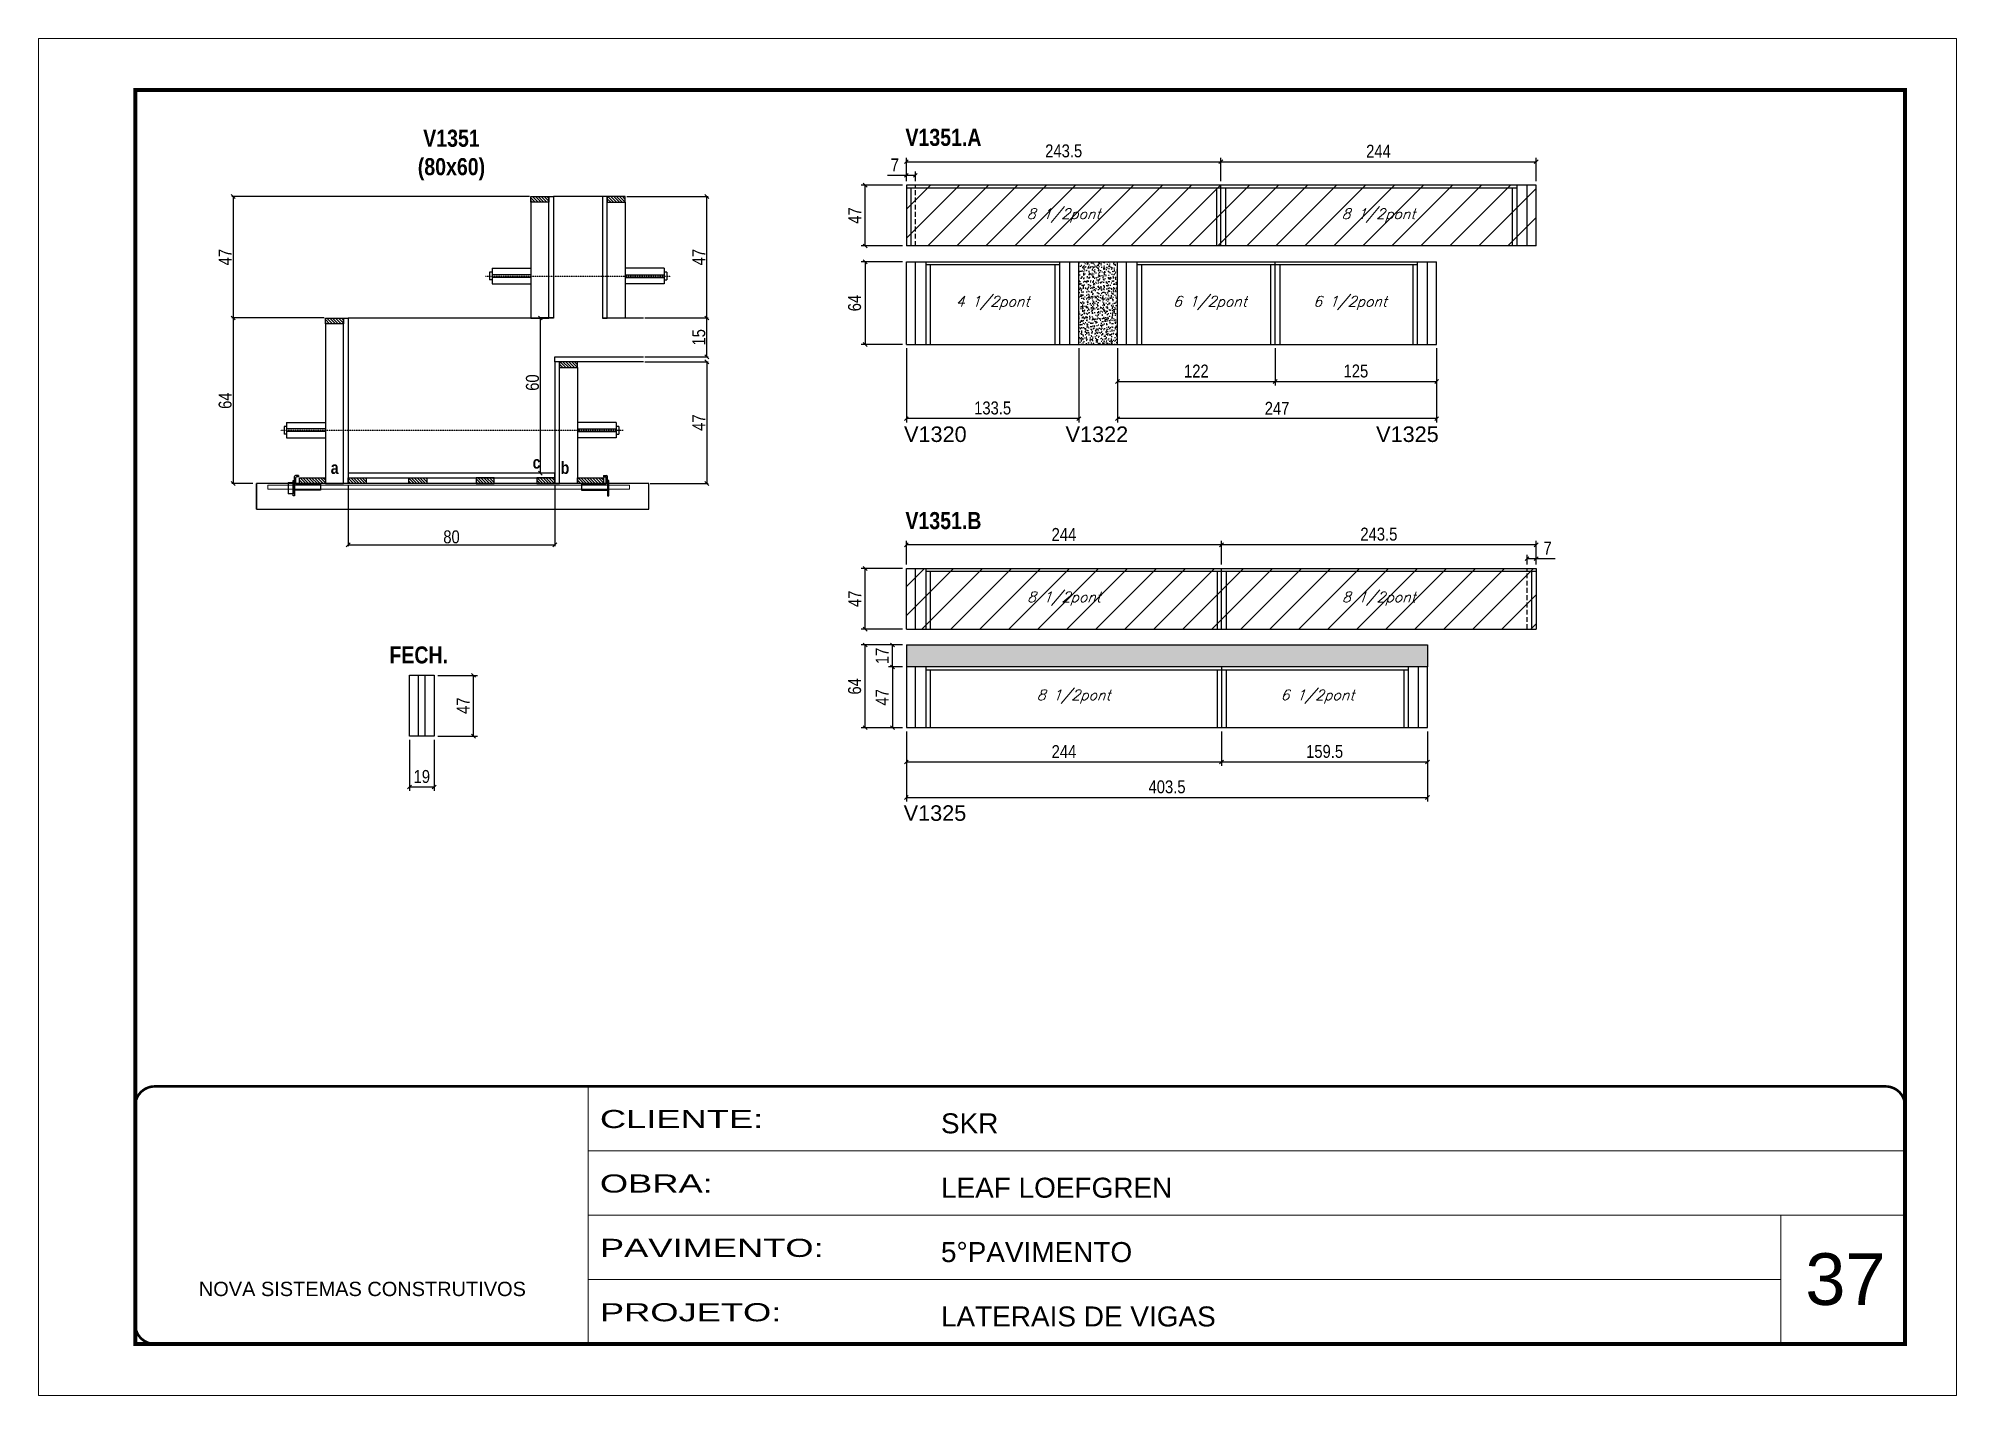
# Model space of a CAD drawing. Extents: x 3309 to 10384, y -2522 to 14608.
# Drawn here: x 3309 to 4794, y 3221 to 4271 of the extents above; entities that cross this region are included whole.
import ezdxf

# ---------------------------------------------------------------- set-up
doc = ezdxf.new("R2010")
doc.units = 0
for name, pattern in [('CONTINUO', [0]), ('DASHED', [0.75, 0.5, -0.25]), ('HIDDEN', [0.375, 0.25, -0.125])]:
    doc.linetypes.add(name, pattern=pattern)
for name, color, linetype in [('5', 5, 'Continuous'), ('barrote', 251, 'Continuous'), ('COTA', 241, 'Continuous'), ('detalhes', 4, 'Continuous'), ('NOMENCLATURA', 7, 'Continuous'), ('Painéis', 200, 'Continuous'), ('presilha', 1, 'Continuous'), ('SARR_2.2x10', 60, 'Continuous'), ('SARR_2.2x7', 40, 'Continuous'), ('SARR_3.5x7', 81, 'Continuous'), ('TENSOR', 3, 'Continuous'), ('texto', 7, 'Continuous')]:
    doc.layers.add(name, color=color, linetype=linetype)
for name, color, linetype, lineweight in [('CARIMBO', 255, 'Continuous', 9), ('CONCRETO', 251, 'Continuous', 25), ('Folhas', 255, 'Continuous', 9), ('Hachura', 251, 'Continuous', 9), ('SARRAFO DE PRESSAO', 251, 'DASHED', 9), ('SCO-___-LAJ', 2, 'Continuous', 0)]:
    doc.layers.add(name, color=color, linetype=linetype, lineweight=lineweight)
doc.styles.add('ARIAL', font='arial.ttf')
doc.styles.add('COTA TECNICA', font='techl___.ttf', dxfattribs={"height": 10})
doc.styles.add('COTA TECNICA 2X', font='techl___.ttf', dxfattribs={"height": 10})
doc.styles.add('Romans', font='romans.shx')
doc.styles.get("Standard").update_dxf_attribs({"font": 'arial.ttf'})
doc.styles.add('TECNICA', font='techb___.ttf', dxfattribs={"height": 10})
doc.styles.add('Tecnologia', font='')
doc.styles.get('Tecnologia').set_extended_font_data('Forgotten Futurist')
doc.dimstyles.new('PAINEL', dxfattribs={"dimtxt": 10, "dimasz": 3, "dimexe": 3, "dimexo": 3, "dimgap": 3, "dimtad": 1, "dimdec": 1, "dimzin": 12, "dimdsep": 46, "dimtxsty": 'COTA TECNICA', "dimblk1": 'OBLIQUE', "dimblk2": 'OBLIQUE', "dimsah": 1, "dimcen": 0.9, "dimclrd": 4, "dimclre": 4, "dimclrt": 240, "dimadec": 1, "dimazin": 3, "dimtfac": 1, "dimtdec": 1, "dimtmove": 0, "dimatfit": 3, "dimfxl": 1, "dimtolj": 1, "dimtzin": 12, "dimarcsym": 0})
doc.dimstyles.new('SECAO', dxfattribs={"dimscale": 0.333333, "dimtxt": 5, "dimasz": 9, "dimexe": 3, "dimexo": 3, "dimgap": 3, "dimtad": 1, "dimdec": 1, "dimlfac": 0.5, "dimzin": 12, "dimdsep": 46, "dimtxsty": 'COTA TECNICA 2X', "dimblk1": 'OBLIQUE', "dimblk2": 'OBLIQUE', "dimsah": 1, "dimcen": 0.9, "dimclrd": 4, "dimclre": 4, "dimclrt": 240, "dimadec": 1, "dimazin": 3, "dimtfac": 1, "dimtdec": 1, "dimtmove": 0, "dimatfit": 3, "dimfxl": 1, "dimtolj": 1, "dimtzin": 12, "dimarcsym": 0})
pattern_1 = [(135, (36831.601, -119585.8097), (-1.122532015, -1.122532015), [])]
pattern_2 = [(135, (36858.1, -119368.2097), (-1.122532015, -1.122532015), [])]

msp = doc.modelspace()

# ---------------------------------------------------------------- texts
at = {"layer": '5', "linetype": 'Continuous'}
for s, rotation, p in [('V1320', 0.00004, (3979.52, 3958.45, 0)), ('V1322', 0.00004, (4104.58, 3958.45, 0)), ('V1325', 0.00004, (4344.98, 3958.45, 0)), ('V1325', 359.99996, (3979.22, 3665.37, 0))]:
    msp.add_text(s, height=12, rotation=rotation, dxfattribs=at).set_placement(p)
at = {"layer": 'CARIMBO', "style": 'ARIAL'}
msp.add_text('37', height=40, dxfattribs=at).set_placement((4677.23, 3290.83))
at = {"layer": 'detalhes', "style": 'TECNICA'}
for s, p in [('a', (3535.69, 3933.72)), ('c', (3691.98, 3937.83)), ('b', (3713.66, 3933.71))]:
    msp.add_text(s, height=9.6, dxfattribs=at).set_placement(p)
at = {"layer": 'NOMENCLATURA', "style": 'TECNICA'}
for s, p in [('V1351.A', (3980.6, 4187.53)), ('V1351.B', (3980.6, 3891.04)), ('FECH.', (3581.12, 3787.11))]:
    msp.add_text(s, height=13.2, dxfattribs=at).set_placement(p)
at = {"layer": 'NOMENCLATURA', "insert": (3629.16, 4200.06), "char_height": 13.2, "attachment_point": 2, "style": 'TECNICA'}
msp.add_mtext_dynamic_manual_height_columns('V1351\\P(80x60)', width=300.2766, gutter_width=1, heights=[0], dxfattribs=at)
at = {"layer": 'texto', "color": 2, "char_height": 8, "attachment_point": 5, "style": 'Romans'}
for s, insert in [('{\\Q19;\\C256;8 1/2pont}', (4103.06, 4133.7, 0)), ('{\\Q19;\\C256;8 1/2pont}', (4346.81, 4133.7, 0)), ('{\\Q19;\\C256;4 1/2pont}', (4048.06, 4065.93, 0)), ('{\\Q19;\\C256;6 1/2pont}', (4216.31, 4065.93, 0)), ('{\\Q19;\\C256;6 1/2pont}', (4324.81, 4065.93, 0)), ('{\\Q19;\\C256;8 1/2pont}', (4103.31, 3837.21, 0)), ('{\\Q19;\\C256;8 1/2pont}', (4347.06, 3837.21, 0)), ('{\\Q19;\\C256;8 1/2pont}', (4110.81, 3761.44, 0)), ('{\\Q19;\\C256;6 1/2pont}', (4299.56, 3761.44, 0))]:
    msp.add_mtext(s, dxfattribs=dict(at, insert=insert))

# ---------------------------------------------------------------- blocks, each defined once
blk = doc.blocks.new('9999999999')
at = {"color": 30, "linetype": 'CONTINUO'}
for p, q in [((98564.6, 34230.2), (98564.6, 34429.4)), ((98564.6, 34379.6), (99584, 34379.6)), ((98564.6, 34329.8), (99488, 34329.8)), ((99584, 34329.8), (99488, 34329.8)), ((99488, 34329.8), (99488, 34230.2)), ((98564.6, 34280), (99488, 34280))]:
    blk.add_line(p, q, dxfattribs=at)
at = {"color": 30, "linetype": 'CONTINUO', "const_width": 2}
blk.add_lwpolyline([(99584, 34230.2), (99584, 34414.4, 0.414214), (99569, 34429.4), (98229, 34429.4, 0.414214), (98214, 34414.4), (98214, 34245.2, 0.414214), (98229, 34230.2), (99584, 34230.2)], format="xyb", dxfattribs=at)
at = {"layer": 'Folhas'}
blk.add_lwpolyline([(98139, 34190.2), (99624, 34190.2), (99624, 35240.2), (98139, 35240.2)], close=True, dxfattribs=at)
at = {"layer": 'Folhas', "color": 30, "const_width": 3}
blk.add_lwpolyline([(98214, 34230.2), (99584, 34230.2), (99584, 35200.2), (98214, 35200.2)], close=True, dxfattribs=at)
at = {"color": 7, "linetype": 'Continuous', "ltscale": 5, "style": 'ARIAL'}
for s, height, p in [('SKR', 15.48, (98837.7, 34393.1)), ('LEAF LOEFGREN', 15.483, (98837.7, 34343.3)), ('5°PAVIMENTO', 15.483, (98837.7, 34293.5)), ('NOVA SISTEMAS CONSTRUTIVOS', 11.059, (98263.2, 34267.2)), ('LATERAIS DE VIGAS', 15.483, (98837.7, 34243.7))]:
    blk.add_text(s, height=height, dxfattribs=at).set_placement(p)
at = {"layer": 'Folhas', "color": 7, "style": 'Tecnologia', "width": 1.5}
for s, p in [('CLIENTE:', (98573.7, 34397.2)), ('OBRA:', (98573.7, 34347.3)), ('PAVIMENTO:', (98573.7, 34297.5)), ('PROJETO:', (98573.7, 34247.7))]:
    blk.add_text(s, height=14, dxfattribs=at).set_placement(p)
blk = doc.blocks.new('PRESILHA METÁLICA 1')
at = {"layer": 'presilha'}
for p, q in [((0, 13), (6, 13)), ((0, 13), (0, 0)), ((6, 0), (0, 0)), ((6, 15.5), (7.5, 15.5)), ((6, -2.5), (6, 15.5)), ((6, 13), (6, 0)), ((7.5, 10.6), (7.5, 19.9)), ((7.5, 15.5), (7.5, -2.5)), ((37.5, 4.1), (7.5, 4.1)), ((12, 21), (8.6, 21)), ((9, 11.6), (9, 18.9)), ((12, 19.5), (9.6, 19.5)), ((37.5, 11), (9.6, 11)), ((12, 21), (12, 19.5)), ((37.5, 11), (37.5, 4.1)), ((7.5, -2.5), (6, -2.5))]:
    blk.add_line(p, q, dxfattribs=at)
for centre, radius, start, end in [((8.6, 19.9), 1.14, 90, 180), ((9.6, 18.9), 0.57, 90, 180), ((9.6, 11.6), 0.57, 180, 270)]:
    blk.add_arc(centre, radius, start, end, dxfattribs=at)
blk = doc.blocks.new('PRESILHA METÁLICA 2')
at = {"layer": 'presilha'}
for p, q in [((-5.2, 23.5), (-5.2, 22)), ((-5.2, 23.5), (-1.9, 23.5)), ((-0.8, 14.6), (-0.8, 22.4)), ((-30.8, 13.5), (-30.8, 6.6)), ((-30.8, 13.5), (-2.8, 13.5)), ((-30.8, 6.6), (-0.8, 6.6)), ((-5.2, 22), (-2.8, 22)), ((-2.2, 14.1), (-2.2, 21.4)), ((0.8, 18), (-0.8, 18)), ((-0.8, 18), (-0.8, 0)), ((-0.8, 0), (0.8, 0)), ((0.8, 0), (0.8, 18))]:
    blk.add_line(p, q, dxfattribs=at)
for centre, radius, start, end in [((-1.9, 22.4), 1.14, 0, 90), ((-2.8, 21.4), 0.57, 0, 90), ((-2.8, 14.1), 0.57, 270, 0)]:
    blk.add_arc(centre, radius, start, end, dxfattribs=at)
blk = doc.blocks.new('_Oblique')
at = {"color": 0, "linetype": 'ByBlock', "lineweight": -2}
blk.add_line((-0.5, -0.5), (0.5, 0.5), dxfattribs=at)
blk = doc.blocks.new('*D1160')
at = {"layer": 'COTA', "color": 4, "lineweight": -2, "transparency": 16777216}
for p, q in [((3530.6, 4054.4), (3459.1, 4054.4)), ((3460.1, 4054.4), (3460.1, 3926.4)), ((3475.3, 3926.4), (3459.1, 3926.4))]:
    blk.add_line(p, q, dxfattribs=at)
at = {"layer": 'Defpoints', "color": 0, "transparency": 16777216}
for p in [(3531.6, 4054.4), (3460.1, 3926.4), (3476.3, 3926.4)]:
    blk.add_point(p, dxfattribs=at)
at = {"layer": 'COTA', "color": 4, "lineweight": -2, "transparency": 16777216, "xscale": 3, "yscale": 3, "zscale": 3}
for p, rotation in [((3460.1, 4054.4), 90), ((3460.1, 3926.4), 270)]:
    blk.add_blockref('_Oblique', p, dxfattribs=dict(at, rotation=rotation))
at = {"layer": 'COTA', "color": 240, "transparency": 16777216, "insert": (3454, 3990.4), "char_height": 10, "attachment_point": 5, "rotation": 90, "style": 'COTA TECNICA 2X'}
blk.add_mtext('\\A1;64', dxfattribs=at)
blk = doc.blocks.new('*D1161')
at = {"layer": 'COTA', "color": 4, "lineweight": -2, "transparency": 16777216}
for p, q in [((3778.9, 4020.4), (3827.8, 4020.4)), ((3826.8, 4020.4), (3826.8, 3926.4)), ((3783, 3926.4), (3827.8, 3926.4))]:
    blk.add_line(p, q, dxfattribs=at)
at = {"layer": 'Defpoints', "color": 0, "transparency": 16777216}
for p in [(3777.9, 4020.4), (3782, 3926.4), (3826.8, 3926.4)]:
    blk.add_point(p, dxfattribs=at)
at = {"layer": 'COTA', "color": 4, "lineweight": -2, "transparency": 16777216, "xscale": 3, "yscale": 3, "zscale": 3}
for p, rotation in [((3826.8, 4020.4), 90), ((3826.8, 3926.4), 270)]:
    blk.add_blockref('_Oblique', p, dxfattribs=dict(at, rotation=rotation))
at = {"layer": 'COTA', "color": 240, "transparency": 16777216, "insert": (3820.7, 3973.4), "char_height": 10, "attachment_point": 5, "rotation": 90, "style": 'COTA TECNICA 2X'}
blk.add_mtext('\\A1;47', dxfattribs=at)
blk = doc.blocks.new('*D1159')
at = {"layer": 'COTA', "color": 4, "lineweight": -2, "transparency": 16777216}
for p, q in [((3708.2, 4054.4), (3697, 4054.4)), ((3698, 3934.4), (3698, 4054.4)), ((3708.2, 3934.4), (3697, 3934.4))]:
    blk.add_line(p, q, dxfattribs=at)
at = {"layer": 'Defpoints', "color": 0, "transparency": 16777216}
for p in [(3698, 4054.4), (3709.2, 4054.4), (3709.2, 3934.4)]:
    blk.add_point(p, dxfattribs=at)
at = {"layer": 'COTA', "color": 4, "lineweight": -2, "transparency": 16777216, "xscale": 3, "yscale": 3, "zscale": 3}
for p, rotation in [((3698, 4054.4), 90), ((3698, 3934.4), 270)]:
    blk.add_blockref('_Oblique', p, dxfattribs=dict(at, rotation=rotation))
at = {"layer": 'COTA', "color": 240, "transparency": 16777216, "insert": (3691.9, 4004.4), "char_height": 10, "attachment_point": 5, "rotation": 90, "style": 'COTA TECNICA 2X'}
blk.add_mtext('\\A1;60', dxfattribs=at)
blk = doc.blocks.new('*D1162')
at = {"layer": 'COTA', "color": 4, "lineweight": -2, "transparency": 16777216}
for p, q in [((3549.2, 3925.4), (3549.2, 3877.9)), ((3709.2, 3925.4), (3709.2, 3877.9)), ((3549.2, 3878.9), (3709.2, 3878.9))]:
    blk.add_line(p, q, dxfattribs=at)
at = {"layer": 'Defpoints', "color": 0, "transparency": 16777216}
for p in [(3549.2, 3926.4), (3709.2, 3926.4), (3709.2, 3878.9)]:
    blk.add_point(p, dxfattribs=at)
at = {"layer": 'COTA', "color": 4, "lineweight": -2, "transparency": 16777216, "xscale": 3, "yscale": 3, "zscale": 3, "rotation": 180}
blk.add_blockref('_Oblique', (3549.2, 3878.9), dxfattribs=at)
at = {"layer": 'COTA', "color": 4, "lineweight": -2, "transparency": 16777216, "xscale": 3, "yscale": 3, "zscale": 3}
blk.add_blockref('_Oblique', (3709.2, 3878.9), dxfattribs=at)
at = {"layer": 'COTA', "color": 240, "transparency": 16777216, "insert": (3629.2, 3885), "char_height": 10, "attachment_point": 5, "style": 'COTA TECNICA 2X'}
blk.add_mtext('\\A1;80', dxfattribs=at)
blk = doc.blocks.new('*D1163')
at = {"layer": 'COTA', "color": 4, "lineweight": -2, "transparency": 16777216}
for p, q in [((3778.9, 4054.4), (3827.8, 4054.4)), ((3826.8, 4024.4), (3826.8, 4054.4)), ((3778.9, 4024.4), (3827.8, 4024.4))]:
    blk.add_line(p, q, dxfattribs=at)
at = {"layer": 'Defpoints', "color": 0, "transparency": 16777216}
for p in [(3777.9, 4054.4), (3826.8, 4054.4), (3777.9, 4024.4)]:
    blk.add_point(p, dxfattribs=at)
at = {"layer": 'COTA', "color": 4, "lineweight": -2, "transparency": 16777216, "xscale": 3, "yscale": 3, "zscale": 3}
for p, rotation in [((3826.8, 4054.4), 90), ((3826.8, 4024.4), 270)]:
    blk.add_blockref('_Oblique', p, dxfattribs=dict(at, rotation=rotation))
at = {"layer": 'COTA', "color": 240, "transparency": 16777216, "insert": (3820.7, 4039.4), "char_height": 10, "attachment_point": 5, "rotation": 90, "style": 'COTA TECNICA 2X'}
blk.add_mtext('\\A1;15', dxfattribs=at)
blk = doc.blocks.new('*D1164')
at = {"layer": 'COTA', "color": 4, "lineweight": -2, "transparency": 16777216}
for p, q in [((3981.3, 4030.9), (3981.3, 3973.5)), ((4114.8, 4030.9), (4114.8, 3973.5)), ((4114.8, 3976.5), (3981.3, 3976.5))]:
    blk.add_line(p, q, dxfattribs=at)
at = {"layer": 'Defpoints', "color": 0, "transparency": 16777216}
for p in [(3981.3, 4033.9), (4114.8, 4033.9), (3981.3, 3976.5)]:
    blk.add_point(p, dxfattribs=at)
at = {"layer": 'COTA', "color": 4, "lineweight": -2, "transparency": 16777216, "xscale": 3, "yscale": 3, "zscale": 3, "rotation": 180}
blk.add_blockref('_Oblique', (3981.3, 3976.5), dxfattribs=at)
at = {"layer": 'COTA', "color": 4, "lineweight": -2, "transparency": 16777216, "xscale": 3, "yscale": 3, "zscale": 3}
blk.add_blockref('_Oblique', (4114.8, 3976.5), dxfattribs=at)
at = {"layer": 'COTA', "color": 240, "transparency": 16777216, "insert": (4048.1, 3984.7), "char_height": 10, "attachment_point": 5, "style": 'COTA TECNICA'}
blk.add_mtext('\\A1;133.5', dxfattribs=at)
blk = doc.blocks.new('*D1165')
at = {"layer": 'COTA', "color": 4, "lineweight": -2, "transparency": 16777216}
for p, q in [((4144.8, 4030.9), (4144.8, 3973.5)), ((4391.8, 4030.9), (4391.8, 3973.5)), ((4391.8, 3976.5), (4144.8, 3976.5))]:
    blk.add_line(p, q, dxfattribs=at)
at = {"layer": 'Defpoints', "color": 0, "transparency": 16777216}
for p in [(4144.8, 4033.9), (4391.8, 4033.9), (4144.8, 3976.5)]:
    blk.add_point(p, dxfattribs=at)
at = {"layer": 'COTA', "color": 4, "lineweight": -2, "transparency": 16777216, "xscale": 3, "yscale": 3, "zscale": 3, "rotation": 180}
blk.add_blockref('_Oblique', (4144.8, 3976.5), dxfattribs=at)
at = {"layer": 'COTA', "color": 4, "lineweight": -2, "transparency": 16777216, "xscale": 3, "yscale": 3, "zscale": 3}
blk.add_blockref('_Oblique', (4391.8, 3976.5), dxfattribs=at)
at = {"layer": 'COTA', "color": 240, "transparency": 16777216, "insert": (4268.3, 3984.5), "char_height": 10, "attachment_point": 5, "style": 'COTA TECNICA'}
blk.add_mtext('\\A1;247', dxfattribs=at)
blk = doc.blocks.new('*D1166')
at = {"layer": 'COTA', "color": 4, "lineweight": -2, "transparency": 16777216}
for p, q in [((4144.8, 4030.9), (4144.8, 4002.2)), ((4266.8, 4030.9), (4266.8, 4002.2)), ((4144.8, 4005.2), (4266.8, 4005.2))]:
    blk.add_line(p, q, dxfattribs=at)
at = {"layer": 'Defpoints', "color": 0, "transparency": 16777216}
for p in [(4144.8, 4033.9, 0), (4266.8, 4033.9, 0), (4266.8, 4005.2)]:
    blk.add_point(p, dxfattribs=at)
at = {"layer": 'COTA', "color": 4, "lineweight": -2, "transparency": 16777216, "xscale": 3, "yscale": 3, "zscale": 3, "rotation": 180}
blk.add_blockref('_Oblique', (4144.8, 4005.2), dxfattribs=at)
at = {"layer": 'COTA', "color": 4, "lineweight": -2, "transparency": 16777216, "xscale": 3, "yscale": 3, "zscale": 3}
blk.add_blockref('_Oblique', (4266.8, 4005.2), dxfattribs=at)
at = {"layer": 'COTA', "color": 240, "transparency": 16777216, "insert": (4205.8, 4013.3), "char_height": 10, "attachment_point": 5, "style": 'COTA TECNICA'}
blk.add_mtext('\\A1;122', dxfattribs=at)
blk = doc.blocks.new('*D1167')
at = {"layer": 'COTA', "color": 4, "lineweight": -2, "transparency": 16777216}
for p, q in [((4266.8, 4030.9), (4266.8, 4002.2)), ((4391.8, 4030.9), (4391.8, 4002.2)), ((4266.8, 4005.2), (4391.8, 4005.2))]:
    blk.add_line(p, q, dxfattribs=at)
at = {"layer": 'Defpoints', "color": 0, "transparency": 16777216}
for p in [(4266.8, 4033.9, 0), (4391.8, 4033.9, 0), (4391.8, 4005.2)]:
    blk.add_point(p, dxfattribs=at)
at = {"layer": 'COTA', "color": 4, "lineweight": -2, "transparency": 16777216, "xscale": 3, "yscale": 3, "zscale": 3, "rotation": 180}
blk.add_blockref('_Oblique', (4266.8, 4005.2), dxfattribs=at)
at = {"layer": 'COTA', "color": 4, "lineweight": -2, "transparency": 16777216, "xscale": 3, "yscale": 3, "zscale": 3}
blk.add_blockref('_Oblique', (4391.8, 4005.2), dxfattribs=at)
at = {"layer": 'COTA', "color": 240, "transparency": 16777216, "insert": (4329.3, 4013.3), "char_height": 10, "attachment_point": 5, "style": 'COTA TECNICA'}
blk.add_mtext('\\A1;125', dxfattribs=at)
blk = doc.blocks.new('*D1168')
at = {"layer": 'COTA', "color": 4, "lineweight": -2, "transparency": 16777216}
for p, q in [((3981.3, 3734.4), (3981.3, 3680.4)), ((4384.8, 3734.4), (4384.8, 3680.4)), ((3981.3, 3683.4), (4384.8, 3683.4))]:
    blk.add_line(p, q, dxfattribs=at)
at = {"layer": 'Defpoints', "color": 0, "transparency": 16777216}
for p in [(3981.3, 3737.4), (4384.8, 3737.4), (4384.8, 3683.4)]:
    blk.add_point(p, dxfattribs=at)
at = {"layer": 'COTA', "color": 4, "lineweight": -2, "transparency": 16777216, "xscale": 3, "yscale": 3, "zscale": 3, "rotation": 180}
blk.add_blockref('_Oblique', (3981.3, 3683.4), dxfattribs=at)
at = {"layer": 'COTA', "color": 4, "lineweight": -2, "transparency": 16777216, "xscale": 3, "yscale": 3, "zscale": 3}
blk.add_blockref('_Oblique', (4384.8, 3683.4), dxfattribs=at)
at = {"layer": 'COTA', "color": 240, "transparency": 16777216, "insert": (4183.1, 3691.6), "char_height": 10, "attachment_point": 5, "style": 'COTA TECNICA'}
blk.add_mtext('\\A1;403.5', dxfattribs=at)
blk = doc.blocks.new('*D1169')
at = {"layer": 'COTA', "color": 4, "lineweight": -2, "transparency": 16777216}
for p, q in [((3981.3, 3734.4), (3981.3, 3707.9)), ((4225.3, 3734.4), (4225.3, 3707.9)), ((3981.3, 3710.9), (4225.3, 3710.9))]:
    blk.add_line(p, q, dxfattribs=at)
at = {"layer": 'Defpoints', "color": 0, "transparency": 16777216}
for p in [(3981.3, 3737.4), (4225.3, 3737.4), (4225.3, 3710.9)]:
    blk.add_point(p, dxfattribs=at)
at = {"layer": 'COTA', "color": 4, "lineweight": -2, "transparency": 16777216, "xscale": 3, "yscale": 3, "zscale": 3, "rotation": 180}
blk.add_blockref('_Oblique', (3981.3, 3710.9), dxfattribs=at)
at = {"layer": 'COTA', "color": 4, "lineweight": -2, "transparency": 16777216, "xscale": 3, "yscale": 3, "zscale": 3}
blk.add_blockref('_Oblique', (4225.3, 3710.9), dxfattribs=at)
at = {"layer": 'COTA', "color": 240, "transparency": 16777216, "insert": (4103.3, 3718.9), "char_height": 10, "attachment_point": 5, "style": 'COTA TECNICA'}
blk.add_mtext('\\A1;244', dxfattribs=at)
blk = doc.blocks.new('*D1170')
at = {"layer": 'COTA', "color": 4, "lineweight": -2, "transparency": 16777216}
for p, q in [((4225.3, 3734.4), (4225.3, 3707.9)), ((4384.8, 3734.4), (4384.8, 3707.9)), ((4225.3, 3710.9), (4384.8, 3710.9))]:
    blk.add_line(p, q, dxfattribs=at)
at = {"layer": 'Defpoints', "color": 0, "transparency": 16777216}
for p in [(4225.3, 3737.4), (4384.8, 3737.4), (4384.8, 3710.9)]:
    blk.add_point(p, dxfattribs=at)
at = {"layer": 'COTA', "color": 4, "lineweight": -2, "transparency": 16777216, "xscale": 3, "yscale": 3, "zscale": 3, "rotation": 180}
blk.add_blockref('_Oblique', (4225.3, 3710.9), dxfattribs=at)
at = {"layer": 'COTA', "color": 4, "lineweight": -2, "transparency": 16777216, "xscale": 3, "yscale": 3, "zscale": 3}
blk.add_blockref('_Oblique', (4384.8, 3710.9), dxfattribs=at)
at = {"layer": 'COTA', "color": 240, "transparency": 16777216, "insert": (4305.1, 3719), "char_height": 10, "attachment_point": 5, "style": 'COTA TECNICA'}
blk.add_mtext('\\A1;159.5', dxfattribs=at)
blk = doc.blocks.new('*D1171')
at = {"layer": 'COTA', "color": 4, "lineweight": -2, "transparency": 16777216}
for p, q in [((3978.3, 3801.4), (3967.6, 3801.4)), ((3970.6, 3784.4), (3970.6, 3801.4)), ((3978.3, 3784.4), (3967.6, 3784.4))]:
    blk.add_line(p, q, dxfattribs=at)
at = {"layer": 'Defpoints', "color": 0, "transparency": 16777216}
for p in [(3970.6, 3801.4), (3981.3, 3801.4), (3981.3, 3784.4)]:
    blk.add_point(p, dxfattribs=at)
at = {"layer": 'COTA', "color": 4, "lineweight": -2, "transparency": 16777216, "xscale": 3, "yscale": 3, "zscale": 3}
for p, rotation in [((3970.6, 3801.4), 90), ((3970.6, 3784.4), 270)]:
    blk.add_blockref('_Oblique', p, dxfattribs=dict(at, rotation=rotation))
at = {"layer": 'COTA', "color": 240, "transparency": 16777216, "insert": (3962.6, 3792.9), "char_height": 10, "attachment_point": 5, "rotation": 90, "style": 'COTA TECNICA'}
blk.add_mtext('\\A1;17', dxfattribs=at)
blk = doc.blocks.new('*D1172')
at = {"layer": 'COTA', "color": 4, "lineweight": -2, "transparency": 16777216}
for p, q in [((3978.3, 3784.4), (3967.6, 3784.4)), ((3970.6, 3784.4), (3970.6, 3737.4)), ((3978.3, 3737.4), (3967.6, 3737.4))]:
    blk.add_line(p, q, dxfattribs=at)
at = {"layer": 'Defpoints', "color": 0, "transparency": 16777216}
for p in [(3981.3, 3784.4), (3970.6, 3737.4), (3981.3, 3737.4)]:
    blk.add_point(p, dxfattribs=at)
at = {"layer": 'COTA', "color": 4, "lineweight": -2, "transparency": 16777216, "xscale": 3, "yscale": 3, "zscale": 3}
for p, rotation in [((3970.6, 3784.4), 90), ((3970.6, 3737.4), 270)]:
    blk.add_blockref('_Oblique', p, dxfattribs=dict(at, rotation=rotation))
at = {"layer": 'COTA', "color": 240, "transparency": 16777216, "insert": (3962.6, 3760.9), "char_height": 10, "attachment_point": 5, "rotation": 90, "style": 'COTA TECNICA'}
blk.add_mtext('\\A1;47', dxfattribs=at)
blk = doc.blocks.new('*D1173')
at = {"layer": 'COTA', "color": 4, "lineweight": -2, "transparency": 16777216}
for p, q in [((3978.3, 3801.4), (3946.4, 3801.4)), ((3949.4, 3737.4), (3949.4, 3801.4)), ((3978.3, 3737.4), (3946.4, 3737.4))]:
    blk.add_line(p, q, dxfattribs=at)
at = {"layer": 'Defpoints', "color": 0, "transparency": 16777216}
for p in [(3949.4, 3801.4), (3981.3, 3801.4), (3981.3, 3737.4)]:
    blk.add_point(p, dxfattribs=at)
at = {"layer": 'COTA', "color": 4, "lineweight": -2, "transparency": 16777216, "xscale": 3, "yscale": 3, "zscale": 3}
for p, rotation in [((3949.4, 3801.4), 90), ((3949.4, 3737.4), 270)]:
    blk.add_blockref('_Oblique', p, dxfattribs=dict(at, rotation=rotation))
at = {"layer": 'COTA', "color": 240, "transparency": 16777216, "insert": (3941.3, 3769.4), "char_height": 10, "attachment_point": 5, "rotation": 90, "style": 'COTA TECNICA'}
blk.add_mtext('\\A1;64', dxfattribs=at)
blk = doc.blocks.new('*D1174')
at = {"layer": 'COTA', "color": 4, "lineweight": -2, "transparency": 16777216}
for p, q in [((3978.3, 4097.9), (3946.4, 4097.9)), ((3949.4, 4097.9), (3949.4, 4033.9)), ((3978.3, 4033.9), (3946.4, 4033.9))]:
    blk.add_line(p, q, dxfattribs=at)
at = {"layer": 'Defpoints', "color": 0, "transparency": 16777216}
for p in [(3981.3, 4097.9, 0), (3949.4, 4033.9), (3981.3, 4033.9, 0)]:
    blk.add_point(p, dxfattribs=at)
at = {"layer": 'COTA', "color": 4, "lineweight": -2, "transparency": 16777216, "xscale": 3, "yscale": 3, "zscale": 3}
for p, rotation in [((3949.4, 4097.9), 90), ((3949.4, 4033.9), 270)]:
    blk.add_blockref('_Oblique', p, dxfattribs=dict(at, rotation=rotation))
at = {"layer": 'COTA', "color": 240, "transparency": 16777216, "insert": (3941.3, 4065.9), "char_height": 10, "attachment_point": 5, "rotation": 90, "style": 'COTA TECNICA'}
blk.add_mtext('\\A1;64', dxfattribs=at)
blk = doc.blocks.new('*D1175')
at = {"layer": 'COTA', "color": 4, "lineweight": -2, "transparency": 16777216}
for p, q in [((3689.6, 4148.4), (3459.1, 4148.4)), ((3460.1, 4148.4), (3460.1, 4054.4)), ((3529.6, 4054.4), (3459.1, 4054.4))]:
    blk.add_line(p, q, dxfattribs=at)
at = {"layer": 'Defpoints', "color": 0, "transparency": 16777216}
for p in [(3690.6, 4148.4), (3460.1, 4054.4), (3530.6, 4054.4, 0)]:
    blk.add_point(p, dxfattribs=at)
at = {"layer": 'COTA', "color": 4, "lineweight": -2, "transparency": 16777216, "xscale": 3, "yscale": 3, "zscale": 3}
for p, rotation in [((3460.1, 4148.4), 90), ((3460.1, 4054.4), 270)]:
    blk.add_blockref('_Oblique', p, dxfattribs=dict(at, rotation=rotation))
at = {"layer": 'COTA', "color": 240, "transparency": 16777216, "insert": (3454, 4101.4), "char_height": 10, "attachment_point": 5, "rotation": 90, "style": 'COTA TECNICA 2X'}
blk.add_mtext('\\A1;47', dxfattribs=at)
blk = doc.blocks.new('*D1176')
at = {"layer": 'COTA', "color": 4, "lineweight": -2, "transparency": 16777216}
for p, q in [((3764.8, 4148.4), (3827.8, 4148.4)), ((3826.8, 4054.4), (3826.8, 4148.4)), ((3778.9, 4054.4), (3827.8, 4054.4))]:
    blk.add_line(p, q, dxfattribs=at)
at = {"layer": 'Defpoints', "color": 0, "transparency": 16777216}
for p in [(3763.8, 4148.4), (3826.8, 4148.4), (3777.9, 4054.4)]:
    blk.add_point(p, dxfattribs=at)
at = {"layer": 'COTA', "color": 4, "lineweight": -2, "transparency": 16777216, "xscale": 3, "yscale": 3, "zscale": 3}
for p, rotation in [((3826.8, 4148.4), 90), ((3826.8, 4054.4), 270)]:
    blk.add_blockref('_Oblique', p, dxfattribs=dict(at, rotation=rotation))
at = {"layer": 'COTA', "color": 240, "transparency": 16777216, "insert": (3820.7, 4101.4), "char_height": 10, "attachment_point": 5, "rotation": 90, "style": 'COTA TECNICA 2X'}
blk.add_mtext('\\A1;47', dxfattribs=at)
blk = doc.blocks.new('*D1177')
at = {"layer": 'COTA', "color": 4, "lineweight": -2, "transparency": 16777216}
for p, q in [((3981.3, 4160.1), (3981.3, 4178.3)), ((3981.3, 4175.3), (4224.8, 4175.3)), ((4224.8, 4160.1), (4224.8, 4178.3))]:
    blk.add_line(p, q, dxfattribs=at)
at = {"layer": 'Defpoints', "color": 0, "transparency": 16777216}
for p in [(4224.8, 4175.3), (3981.3, 4157.1, 0), (4224.8, 4157.1, 0)]:
    blk.add_point(p, dxfattribs=at)
at = {"layer": 'COTA', "color": 4, "lineweight": -2, "transparency": 16777216, "xscale": 3, "yscale": 3, "zscale": 3, "rotation": 180}
blk.add_blockref('_Oblique', (3981.3, 4175.3), dxfattribs=at)
at = {"layer": 'COTA', "color": 4, "lineweight": -2, "transparency": 16777216, "xscale": 3, "yscale": 3, "zscale": 3}
blk.add_blockref('_Oblique', (4224.8, 4175.3), dxfattribs=at)
at = {"layer": 'COTA', "color": 240, "transparency": 16777216, "insert": (4103.1, 4183.6), "char_height": 10, "attachment_point": 5, "style": 'COTA TECNICA'}
blk.add_mtext('\\A1;243.5', dxfattribs=at)
blk = doc.blocks.new('*D1178')
at = {"layer": 'COTA', "color": 4, "lineweight": -2, "transparency": 16777216}
for p, q in [((3978.3, 4157.1), (3946.4, 4157.1)), ((3949.4, 4110.1), (3949.4, 4157.1)), ((3978.3, 4110.1), (3946.4, 4110.1))]:
    blk.add_line(p, q, dxfattribs=at)
at = {"layer": 'Defpoints', "color": 0, "transparency": 16777216}
for p in [(3949.4, 4157.1), (3981.3, 4157.1, 0), (3981.3, 4110.1, 0)]:
    blk.add_point(p, dxfattribs=at)
at = {"layer": 'COTA', "color": 4, "lineweight": -2, "transparency": 16777216, "xscale": 3, "yscale": 3, "zscale": 3}
for p, rotation in [((3949.4, 4157.1), 90), ((3949.4, 4110.1), 270)]:
    blk.add_blockref('_Oblique', p, dxfattribs=dict(at, rotation=rotation))
at = {"layer": 'COTA', "color": 240, "transparency": 16777216, "insert": (3941.4, 4133.6), "char_height": 10, "attachment_point": 5, "rotation": 90, "style": 'COTA TECNICA'}
blk.add_mtext('\\A1;47', dxfattribs=at)
blk = doc.blocks.new('*D1179')
at = {"layer": 'COTA', "color": 4, "lineweight": -2, "transparency": 16777216}
for p, q in [((4224.8, 4160.1), (4224.8, 4178.3)), ((4224.8, 4175.3), (4468.8, 4175.3)), ((4468.8, 4160.1), (4468.8, 4178.3))]:
    blk.add_line(p, q, dxfattribs=at)
at = {"layer": 'Defpoints', "color": 0, "transparency": 16777216}
for p in [(4468.8, 4175.3), (4224.8, 4157.1, 0), (4468.8, 4157.1, 0)]:
    blk.add_point(p, dxfattribs=at)
at = {"layer": 'COTA', "color": 4, "lineweight": -2, "transparency": 16777216, "xscale": 3, "yscale": 3, "zscale": 3, "rotation": 180}
blk.add_blockref('_Oblique', (4224.8, 4175.3), dxfattribs=at)
at = {"layer": 'COTA', "color": 4, "lineweight": -2, "transparency": 16777216, "xscale": 3, "yscale": 3, "zscale": 3}
blk.add_blockref('_Oblique', (4468.8, 4175.3), dxfattribs=at)
at = {"layer": 'COTA', "color": 240, "transparency": 16777216, "insert": (4346.8, 4183.4), "char_height": 10, "attachment_point": 5, "style": 'COTA TECNICA'}
blk.add_mtext('\\A1;244', dxfattribs=at)
blk = doc.blocks.new('*D1180')
at = {"layer": 'COTA', "color": 4, "lineweight": -2, "transparency": 16777216}
for p, q in [((3981.3, 4164.7), (3966.6, 4164.7)), ((3981.3, 4160.1), (3981.3, 4167.7)), ((3988.3, 4164.7), (3981.3, 4164.7)), ((3988.3, 4160.1), (3988.3, 4167.7))]:
    blk.add_line(p, q, dxfattribs=at)
at = {"layer": 'Defpoints', "color": 0, "transparency": 16777216}
for p in [(3981.3, 4164.7), (3981.3, 4157.1, 0), (3988.3, 4157.1, 0)]:
    blk.add_point(p, dxfattribs=at)
at = {"layer": 'COTA', "color": 4, "lineweight": -2, "transparency": 16777216, "xscale": 3, "yscale": 3, "zscale": 3, "rotation": 180}
blk.add_blockref('_Oblique', (3981.3, 4164.7), dxfattribs=at)
at = {"layer": 'COTA', "color": 4, "lineweight": -2, "transparency": 16777216, "xscale": 3, "yscale": 3, "zscale": 3}
blk.add_blockref('_Oblique', (3988.3, 4164.7), dxfattribs=at)
at = {"layer": 'COTA', "color": 240, "transparency": 16777216, "insert": (3972.4, 4172.8), "char_height": 10, "attachment_point": 5, "style": 'COTA TECNICA'}
blk.add_mtext('\\A1;7', dxfattribs=at)
blk = doc.blocks.new('*D1181')
at = {"layer": 'COTA', "color": 4, "lineweight": -2, "transparency": 16777216}
for p, q in [((4225.3, 3863.6), (4225.3, 3881.9)), ((4468.8, 3878.9), (4225.3, 3878.9)), ((4468.8, 3863.6), (4468.8, 3881.9))]:
    blk.add_line(p, q, dxfattribs=at)
at = {"layer": 'Defpoints', "color": 0, "transparency": 16777216}
for p in [(4225.3, 3878.9), (4225.3, 3860.6, 0), (4468.8, 3860.6, 0)]:
    blk.add_point(p, dxfattribs=at)
at = {"layer": 'COTA', "color": 4, "lineweight": -2, "transparency": 16777216, "xscale": 3, "yscale": 3, "zscale": 3, "rotation": 180}
blk.add_blockref('_Oblique', (4225.3, 3878.9), dxfattribs=at)
at = {"layer": 'COTA', "color": 4, "lineweight": -2, "transparency": 16777216, "xscale": 3, "yscale": 3, "zscale": 3}
blk.add_blockref('_Oblique', (4468.8, 3878.9), dxfattribs=at)
at = {"layer": 'COTA', "color": 240, "transparency": 16777216, "insert": (4347.1, 3887.1), "char_height": 10, "attachment_point": 5, "style": 'COTA TECNICA'}
blk.add_mtext('\\A1;243.5', dxfattribs=at)
blk = doc.blocks.new('*D1182')
at = {"layer": 'COTA', "color": 4, "lineweight": -2, "transparency": 16777216}
for p, q in [((3981.3, 3863.6), (3981.3, 3881.9)), ((4225.3, 3878.9), (3981.3, 3878.9)), ((4225.3, 3863.6), (4225.3, 3881.9))]:
    blk.add_line(p, q, dxfattribs=at)
at = {"layer": 'Defpoints', "color": 0, "transparency": 16777216}
for p in [(3981.3, 3878.9), (3981.3, 3860.6, 0), (4225.3, 3860.6, 0)]:
    blk.add_point(p, dxfattribs=at)
at = {"layer": 'COTA', "color": 4, "lineweight": -2, "transparency": 16777216, "xscale": 3, "yscale": 3, "zscale": 3, "rotation": 180}
blk.add_blockref('_Oblique', (3981.3, 3878.9), dxfattribs=at)
at = {"layer": 'COTA', "color": 4, "lineweight": -2, "transparency": 16777216, "xscale": 3, "yscale": 3, "zscale": 3}
blk.add_blockref('_Oblique', (4225.3, 3878.9), dxfattribs=at)
at = {"layer": 'COTA', "color": 240, "transparency": 16777216, "insert": (4103.3, 3886.9), "char_height": 10, "attachment_point": 5, "style": 'COTA TECNICA'}
blk.add_mtext('\\A1;244', dxfattribs=at)
blk = doc.blocks.new('*D1183')
at = {"layer": 'COTA', "color": 4, "lineweight": -2, "transparency": 16777216}
for p, q in [((4461.8, 3863.6), (4461.8, 3871.2)), ((4461.8, 3868.2), (4468.8, 3868.2)), ((4468.8, 3863.6), (4468.8, 3871.2)), ((4468.8, 3868.2), (4483.5, 3868.2))]:
    blk.add_line(p, q, dxfattribs=at)
at = {"layer": 'Defpoints', "color": 0, "transparency": 16777216}
for p in [(4468.8, 3868.2), (4461.8, 3860.6, 0), (4468.8, 3860.6, 0)]:
    blk.add_point(p, dxfattribs=at)
at = {"layer": 'COTA', "color": 4, "lineweight": -2, "transparency": 16777216, "xscale": 3, "yscale": 3, "zscale": 3, "rotation": 180}
blk.add_blockref('_Oblique', (4461.8, 3868.2), dxfattribs=at)
at = {"layer": 'COTA', "color": 4, "lineweight": -2, "transparency": 16777216, "xscale": 3, "yscale": 3, "zscale": 3}
blk.add_blockref('_Oblique', (4468.8, 3868.2), dxfattribs=at)
at = {"layer": 'COTA', "color": 240, "transparency": 16777216, "insert": (4477.7, 3876.3), "char_height": 10, "attachment_point": 5, "style": 'COTA TECNICA'}
blk.add_mtext('\\A1;7', dxfattribs=at)
blk = doc.blocks.new('*D1184')
at = {"layer": 'COTA', "color": 4, "lineweight": -2, "transparency": 16777216}
for p, q in [((3978.3, 3860.6), (3946.4, 3860.6)), ((3949.4, 3813.6), (3949.4, 3860.6)), ((3978.3, 3813.6), (3946.4, 3813.6))]:
    blk.add_line(p, q, dxfattribs=at)
at = {"layer": 'Defpoints', "color": 0, "transparency": 16777216}
for p in [(3949.4, 3860.6), (3981.3, 3860.6, 0), (3981.3, 3813.6, 0)]:
    blk.add_point(p, dxfattribs=at)
at = {"layer": 'COTA', "color": 4, "lineweight": -2, "transparency": 16777216, "xscale": 3, "yscale": 3, "zscale": 3}
for p, rotation in [((3949.4, 3860.6), 90), ((3949.4, 3813.6), 270)]:
    blk.add_blockref('_Oblique', p, dxfattribs=dict(at, rotation=rotation))
at = {"layer": 'COTA', "color": 240, "transparency": 16777216, "insert": (3941.4, 3837.1), "char_height": 10, "attachment_point": 5, "rotation": 90, "style": 'COTA TECNICA'}
blk.add_mtext('\\A1;47', dxfattribs=at)
blk = doc.blocks.new('*D1608')
at = {"layer": 'COTA', "color": 4, "lineweight": -2, "transparency": 16777216}
for p, q in [((3618.7, 3777.9), (3649.3, 3777.9)), ((3646.3, 3730.9), (3646.3, 3777.9)), ((3618.7, 3730.9), (3649.3, 3730.9))]:
    blk.add_line(p, q, dxfattribs=at)
at = {"layer": 'Defpoints', "color": 0, "transparency": 16777216}
for p in [(3615.7, 3777.9), (3646.3, 3777.9), (3615.7, 3730.9)]:
    blk.add_point(p, dxfattribs=at)
at = {"layer": 'COTA', "color": 4, "lineweight": -2, "transparency": 16777216, "xscale": 3, "yscale": 3, "zscale": 3}
for p, rotation in [((3646.3, 3777.9), 90), ((3646.3, 3730.9), 270)]:
    blk.add_blockref('_Oblique', p, dxfattribs=dict(at, rotation=rotation))
at = {"layer": 'COTA', "color": 240, "transparency": 16777216, "insert": (3638.2, 3754.4), "char_height": 10, "attachment_point": 5, "rotation": 90, "style": 'COTA TECNICA'}
blk.add_mtext('\\A1;47', dxfattribs=at)
blk = doc.blocks.new('*D1609')
at = {"layer": 'COTA', "color": 4, "lineweight": -2, "transparency": 16777216}
for p, q in [((3596.7, 3727.9), (3596.7, 3688.5)), ((3615.7, 3727.9), (3615.7, 3688.5)), ((3615.7, 3691.5), (3596.7, 3691.5))]:
    blk.add_line(p, q, dxfattribs=at)
at = {"layer": 'Defpoints', "color": 0, "transparency": 16777216}
for p in [(3596.7, 3730.9), (3615.7, 3730.9), (3596.7, 3691.5)]:
    blk.add_point(p, dxfattribs=at)
at = {"layer": 'COTA', "color": 4, "lineweight": -2, "transparency": 16777216, "xscale": 3, "yscale": 3, "zscale": 3, "rotation": 180}
blk.add_blockref('_Oblique', (3596.7, 3691.5), dxfattribs=at)
at = {"layer": 'COTA', "color": 4, "lineweight": -2, "transparency": 16777216, "xscale": 3, "yscale": 3, "zscale": 3}
blk.add_blockref('_Oblique', (3615.7, 3691.5), dxfattribs=at)
at = {"layer": 'COTA', "color": 240, "transparency": 16777216, "insert": (3606.2, 3699.6), "char_height": 10, "attachment_point": 5, "style": 'COTA TECNICA'}
blk.add_mtext('\\A1;19', dxfattribs=at)

# ---------------------------------------------------------------- dimensions: what is measured, and where the dimension line sits
at = {"layer": 'COTA'}
for base, p1, p2, dimstyle, picture, middle in [((4224.81, 4175.34), (3981.31, 4157.13, 0), (4224.81, 4157.13, 0), 'PAINEL', '*D1177', (4103.06, 4183.56)), ((4468.81, 4175.34), (4224.81, 4157.13, 0), (4468.81, 4157.13, 0), 'PAINEL', '*D1179', (4346.81, 4183.41)), ((3981.31, 4164.69), (3988.31, 4157.13, 0), (3981.31, 4157.13, 0), 'PAINEL', '*D1180', (3972.45, 4172.76)), ((3981.31, 3976.46, 0), (4114.81, 4033.93, 0), (3981.31, 4033.93, 0), 'PAINEL', '*D1164', (4048.06, 3984.68, 0)), ((4144.81, 3976.46, 0), (4391.81, 4033.93, 0), (4144.81, 4033.93, 0), 'PAINEL', '*D1165', (4268.31, 3984.53, 0)), ((4266.81, 4005.24), (4144.81, 4033.93, 0), (4266.81, 4033.93, 0), 'PAINEL', '*D1166', (4205.81, 4013.3)), ((3709.16, 3878.89), (3549.16, 3926.36), (3709.16, 3926.36), 'SECAO', '*D1162', (3629.16, 3885.01)), ((3596.72, 3691.51), (3615.72, 3730.93), (3596.72, 3730.93), 'PAINEL', '*D1609', (3606.22, 3699.6)), ((4225.31, 3710.86, 0), (3981.31, 3737.44, 0), (4225.31, 3737.44, 0), 'PAINEL', '*D1169', (4103.31, 3718.93, 0))]:
    dim = msp.add_linear_dim(base=base, p1=p1, p2=p2, dimstyle=dimstyle, dxfattribs=at)
    dim.commit()
    dim.dimension.update_dxf_attribs({"geometry": picture, "text_midpoint": middle})
for base, p1, p2, angle, dimstyle, picture, middle in [((3949.43, 4157.13), (3981.31, 4110.13, 0), (3981.31, 4157.13, 0), 90, 'PAINEL', '*D1178', (3941.36, 4133.63)), ((3460.11, 4054.36), (3690.56, 4148.36), (3530.56, 4054.36, 0), 90, 'SECAO', '*D1175', (3454.04, 4101.36)), ((3826.78, 4148.36), (3777.86, 4054.36), (3763.76, 4148.36), 90, 'SECAO', '*D1176', (3820.7, 4101.36)), ((3949.43, 4033.93), (3981.31, 4097.93, 0), (3981.31, 4033.93, 0), 90, 'PAINEL', '*D1174', (3941.33, 4065.93)), ((3460.11, 3926.36, 0), (3531.56, 4054.36), (3476.35, 3926.36, 0), 90, 'SECAO', '*D1160', (3454.01, 3990.36, 0)), ((3826.78, 4054.36), (3777.86, 4024.36), (3777.86, 4054.36), 90, 'SECAO', '*D1163', (3820.67, 4039.36)), ((3826.78, 3926.36, 0), (3777.86, 4020.36), (3781.97, 3926.36, 0), 90, 'SECAO', '*D1161', (3820.7, 3973.36, 0)), ((3981.31, 3878.85), (4225.31, 3860.64, 0), (3981.31, 3860.64, 0), 180, 'PAINEL', '*D1182', (4103.31, 3886.93)), ((4225.31, 3878.85), (4468.81, 3860.64, 0), (4225.31, 3860.64, 0), 180, 'PAINEL', '*D1181', (4347.06, 3887.07)), ((4468.81, 3868.2), (4461.81, 3860.64, 0), (4468.81, 3860.64, 0), 180, 'PAINEL', '*D1183', (4477.68, 3876.28)), ((3949.43, 3860.64), (3981.31, 3813.64, 0), (3981.31, 3860.64, 0), 90, 'PAINEL', '*D1184', (3941.36, 3837.14)), ((3949.43, 3801.44, 0), (3981.31, 3737.44, 0), (3981.31, 3801.44, 0), 90, 'PAINEL', '*D1173', (3941.33, 3769.44, 0)), ((3970.64, 3801.44, 0), (3981.31, 3784.44, 0), (3981.31, 3801.44, 0), 90, 'PAINEL', '*D1171', (3962.57, 3792.94, 0)), ((3646.32, 3777.93), (3615.72, 3730.93), (3615.72, 3777.93), 90, 'PAINEL', '*D1608', (3638.24, 3754.43)), ((3970.64, 3737.44, 0), (3981.31, 3784.44, 0), (3981.31, 3737.44, 0), 90, 'PAINEL', '*D1172', (3962.57, 3760.94, 0)), ((4384.81, 3683.38, 0), (3981.31, 3737.44, 0), (4384.81, 3737.44, 0), 180, 'PAINEL', '*D1168', (4183.06, 3691.6, 0))]:
    dim = msp.add_linear_dim(base=base, p1=p1, p2=p2, angle=angle, dimstyle=dimstyle, dxfattribs=at)
    dim.commit()
    dim.dimension.update_dxf_attribs({"geometry": picture, "text_midpoint": middle})
dim = msp.add_linear_dim(base=(3697.99, 4054.36), p1=(3709.16, 3934.36), p2=(3709.16, 4054.36), angle=90, dimstyle='SECAO', dxfattribs=at)
dim.commit()
dim.dimension.update_dxf_attribs({"geometry": '*D1159', "text_midpoint": (3697.99, 4004.36), "dimtype": 160})
for base, p1, p2, picture, middle in [((4391.81, 4005.24), (4266.81, 4033.93, 0), (4391.81, 4033.93, 0), '*D1167', (4329.31, 4013.35)), ((4384.81, 3710.86, 0), (4225.31, 3737.44, 0), (4384.81, 3737.44, 0), '*D1170', (4305.06, 3719, 0))]:
    dim = msp.add_linear_dim(base=base, p1=p1, p2=p2, dimstyle='PAINEL', override={"dimtmove": 1}, dxfattribs=at)
    dim.commit()
    dim.dimension.update_dxf_attribs({"geometry": picture, "text_midpoint": middle})

# ---------------------------------------------------------------- hatches: boundary and pattern name
at = {"layer": 'COTA'}
h = msp.add_hatch(dxfattribs=at)
h.set_pattern_fill('AR-CONC', color=256, scale=0.03)
h.set_pattern_definition([(50, (-17.3852, -72.4353), (5.46554, -0.4781726), [0.5715, -6.2865]), (355, (-17.385, -72.4353), (-1.0573026, 5.7317054), [0.4572, -5.0292175]), (100.45144, (-16.93, -72.475), (4.4082374, 5.2535326), [0.4857003, -5.3427073]), (46.1842, (-17.385, -70.9113), (8.132371, -1.26127), [0.85725, -9.42975]), (96.63556, (-16.7075, -71.0165), (7.122124, 7.422784), [0.728551, -8.014068]), (351.18415, (-17.385, -70.911), (7.122124, 7.422784), [0.685799, -7.543792]), (21, (-16.6232, -71.2923), (4.5484317, -3.067956), [0.5715, -6.2865]), (326, (-16.623, -71.2923), (1.854061, 5.525639), [0.4572, -5.0292]), (71.45144, (-16.244, -71.548), (6.4024926, 2.457683), [0.4857003, -5.342698]), (37.5, (-17.3852, -72.4353), (0.0926581, 2.53665117), [0, -4.96824, 0, -5.1054, 0, -5.04825]), (7.5, (-17.3852, -72.4353), (2.0045899, 3.0054172), [0, -2.91084, 0, -4.85394, 0, -1.92405]), (327.5, (-19.0845, -72.4353), (4.06771786, -0.1718623), [0, -1.905, 0, -5.9436, 0, -7.8867]), (317.5, (-19.8465, -72.4353), (4.4438754, 0.7627947), [0, -2.4765, 0, -3.94716, 0, -5.6007])])
h.paths.add_polyline_path([(4114.81, 4033.93), (4144.81, 4033.93), (4144.81, 4097.93), (4114.81, 4097.93)])
h = msp.add_hatch(dxfattribs=at)
h.set_pattern_fill('AR-CONC', color=256, scale=0.03)
h.set_pattern_definition([(50, (162.191, -1349.8636), (5.46554, -0.4781726), [0.5715, -6.2865]), (355, (162.191, -1349.8636), (-1.0573026, 5.7317054), [0.4572, -5.0292175]), (100.451445, (162.6464, -1349.9034), (4.4082374, 5.2535326), [0.4857003, -5.3427073]), (46.1842, (162.191, -1348.3396), (8.132371, -1.26127), [0.85725, -9.42975]), (96.63556, (162.8686, -1348.445), (7.122124, 7.422784), [0.728551, -8.014068]), (351.18415, (162.191, -1348.3396), (7.122124, 7.422784), [0.685799, -7.543792]), (21, (162.953, -1348.7206), (4.5484317, -3.067956), [0.5715, -6.2865]), (326, (162.953, -1348.7206), (1.854061, 5.525639), [0.4572, -5.0292]), (71.451445, (163.332, -1348.976), (6.4024926, 2.457683), [0.4857003, -5.342698]), (37.5, (162.1909, -1349.8636), (0.0926581, 2.53665117), [0, -4.96824, 0, -5.1054, 0, -5.04825]), (7.5, (162.191, -1349.8636), (2.0045899, 3.0054172), [0, -2.91084, 0, -4.85394, 0, -1.92405]), (327.5, (160.4916, -1349.8636), (4.06771786, -0.1718623), [0, -1.905, 0, -5.9436, 0, -7.8867]), (317.5, (159.7296, -1349.8636), (4.4438754, 0.7627947), [0, -2.4765, 0, -3.94716, 0, -5.6007])])
h.paths.add_polyline_path([(3981.31, 3801.44), (3981.31, 3784.44), (4384.81, 3784.44), (4384.81, 3801.44)])
at = {"layer": 'Hachura', "linetype": 'ByBlock'}
h = msp.add_hatch(dxfattribs=at)
h.set_pattern_fill('ANSI31', color=256, scale=5)
h.paths.add_polyline_path([(4224.81, 4157.13), (3981.31, 4157.13), (3981.31, 4110.13), (4224.81, 4110.13)])
h.paths.add_polyline_path([(4468.81, 4157.13), (4224.81, 4157.13), (4224.81, 4110.13), (4468.81, 4110.13)])
h.paths.add_polyline_path([(4468.81, 3860.64), (4225.31, 3860.64), (4225.31, 3813.64), (4468.81, 3813.64)])
h.paths.add_polyline_path([(4225.31, 3860.64), (3981.31, 3860.64), (3981.31, 3813.64), (4225.31, 3813.64)])
at = {"layer": 'SARR_2.2x10'}
h = msp.add_hatch(dxfattribs=at)
h.set_pattern_fill('ANSI31', color=256, scale=0.5, angle=90)
h.set_pattern_definition([(135, (36705.1, -119585.8097), (-1.122532015, -1.122532015), [])])
h.paths.add_polyline_path([(3511.56, 3930.76), (3511.56, 3926.36), (3531.56, 3926.36), (3531.56, 3930.76)])
h = msp.add_hatch(dxfattribs=at)
h.set_pattern_fill('ANSI31', color=256, scale=0.5, angle=90)
h.set_pattern_definition([(135, (36920.3, -119585.8097), (-1.122532015, -1.122532015), [])])
h.paths.add_polyline_path([(3726.76, 3930.76), (3726.76, 3926.36), (3746.76, 3926.36), (3746.76, 3930.76)])
at = {"layer": 'SARR_2.2x7'}
h = msp.add_hatch(dxfattribs=at)
h.set_pattern_fill('ANSI31', color=256, scale=0.5, angle=90)
h.set_pattern_definition(pattern_2)
h.paths.add_polyline_path([(3704.56, 4148.36), (3704.56, 4143.96), (3690.56, 4143.96), (3690.56, 4148.36)])
h = msp.add_hatch(dxfattribs=at)
h.set_pattern_fill('ANSI31', color=256, scale=0.5, angle=90)
h.set_pattern_definition(pattern_2)
h.paths.add_polyline_path([(3749.76, 4148.36), (3749.76, 4143.96), (3763.76, 4143.96), (3763.76, 4148.36)])
h = msp.add_hatch(dxfattribs=at)
h.set_pattern_fill('ANSI31', color=256, scale=0.5, angle=90)
h.set_pattern_definition([(135, (36719.1, -119462.2097), (-1.122532015, -1.122532015), [])])
h.paths.add_polyline_path([(3545.56, 4054.36), (3545.56, 4049.96), (3531.56, 4049.96), (3531.56, 4054.36)])
h = msp.add_hatch(dxfattribs=at)
h.set_pattern_fill('ANSI31', color=256, scale=0.5, angle=90)
h.set_pattern_definition([(135, (36821.1, -119496.2097), (-1.122532015, -1.122532015), [])])
h.paths.add_polyline_path([(3712.76, 4020.36), (3712.76, 4015.96), (3726.76, 4015.96), (3726.76, 4020.36)])
h = msp.add_hatch(dxfattribs=at)
h.set_pattern_fill('ANSI31', color=256, scale=0.5, angle=90)
h.set_pattern_definition([(135, (36784.7, -119585.8097), (-1.122532015, -1.122532015), [])])
h.paths.add_polyline_path([(3563.16, 3926.36), (3563.16, 3930.76), (3549.16, 3930.76), (3549.16, 3926.36)])
h = msp.add_hatch(dxfattribs=at)
h.set_pattern_fill('ANSI31', color=256, scale=0.5, angle=90)
h.set_pattern_definition(pattern_1)
h.paths.add_polyline_path([(3610.06, 3926.36), (3610.06, 3930.76), (3596.06, 3930.76), (3596.06, 3926.36)])
h = msp.add_hatch(dxfattribs=at)
h.set_pattern_fill('ANSI31', color=256, scale=0.5, angle=90)
h.set_pattern_definition(pattern_1)
h.paths.add_polyline_path([(3648.26, 3926.36), (3648.26, 3930.76), (3662.26, 3930.76), (3662.26, 3926.36)])
h = msp.add_hatch(dxfattribs=at)
h.set_pattern_fill('ANSI31', color=256, scale=0.5, angle=90)
h.set_pattern_definition([(135, (36906.7, -119585.8097), (-1.122532015, -1.122532015), [])])
h.paths.add_polyline_path([(3695.16, 3930.76), (3695.16, 3926.36), (3709.16, 3926.36), (3709.16, 3930.76)])

# ---------------------------------------------------------------- linework, layer by layer
at = {"ltscale": 3}
for p, q in [((3658.56, 4089.81), (3658.56, 4083.81)), ((3660.56, 4089.81), (3658.56, 4089.81)), ((3660.56, 4083.81), (3658.56, 4083.81)), ((3660.56, 4092.81), (3660.56, 4080.81)), ((3660.56, 4092.81), (3690.56, 4092.81)), ((3690.56, 4087.81), (3660.56, 4087.81)), ((3690.56, 4085.81), (3660.56, 4085.81)), ((3793.76, 4092.81), (3763.76, 4092.81)), ((3763.76, 4087.81), (3793.76, 4087.81)), ((3763.76, 4085.81), (3793.76, 4085.81)), ((3793.76, 4092.81), (3793.76, 4080.81)), ((3795.76, 4089.81), (3793.76, 4089.81)), ((3793.76, 4083.81), (3795.76, 4083.81)), ((3795.76, 4089.81), (3795.76, 4083.81)), ((3660.56, 4080.81), (3690.56, 4080.81)), ((3793.76, 4080.81), (3763.76, 4080.81)), ((3499.56, 3970.53), (3499.56, 3964.53)), ((3501.56, 3970.53), (3499.56, 3970.53)), ((3501.56, 3973.53), (3501.56, 3961.53)), ((3501.56, 3973.53), (3531.56, 3973.53)), ((3531.56, 3968.53), (3501.56, 3968.53)), ((3531.56, 3966.53), (3501.56, 3966.53)), ((3756.76, 3973.53), (3726.76, 3973.53)), ((3726.76, 3968.53), (3756.76, 3968.53)), ((3726.76, 3966.53), (3756.76, 3966.53)), ((3756.76, 3973.53), (3756.76, 3961.53)), ((3758.76, 3970.53), (3756.76, 3970.53)), ((3758.76, 3970.53), (3758.76, 3964.53)), ((3501.56, 3964.53), (3499.56, 3964.53)), ((3501.56, 3961.53), (3531.56, 3961.53)), ((3756.76, 3961.53), (3726.76, 3961.53)), ((3756.76, 3964.53), (3758.76, 3964.53))]:
    msp.add_line(p, q, dxfattribs=at)
at = {"layer": 'barrote'}
msp.add_lwpolyline([(3478.11, 3906.36), (3782.02, 3906.36), (3782.02, 3926.36), (3478.11, 3926.36)], close=True, dxfattribs=at)
at = {"layer": 'CONCRETO', "linetype": 'Continuous'}
for p, q in [((3746.16, 4148.36), (3708.16, 4148.36)), ((3708.16, 4054.36), (3549.16, 4054.36)), ((3777.86, 4054.36), (3746.16, 4054.36))]:
    msp.add_line(p, q, dxfattribs=at)
at = {"layer": 'COTA'}
for p, q in [((4114.81, 4097.93, 0), (4144.81, 4097.93, 0)), ((4114.81, 4033.93, 0), (4144.81, 4033.93, 0)), ((3981.31, 3801.44, 0), (3981.31, 3784.44, 0)), ((3981.31, 3801.44, 0), (4384.81, 3801.44, 0)), ((4384.81, 3801.44, 0), (4384.81, 3784.44, 0))]:
    msp.add_line(p, q, dxfattribs=at)
at = {"layer": 'detalhes', "color": 250}
msp.add_line((3478.11, 3906.36), (3478.11, 3926.36), dxfattribs=at)
at = {"layer": 'Painéis', "linetype": 'ByBlock'}
for p, q in [((3981.31, 4157.13, 0), (3981.31, 4110.13, 0)), ((4468.81, 4157.13, 0), (3981.31, 4157.13, 0)), ((4224.81, 4110.13, 0), (4224.81, 4157.13, 0)), ((4468.81, 4110.13, 0), (4468.81, 4157.13, 0)), ((4468.81, 4110.13, 0), (3981.31, 4110.13, 0)), ((3981.31, 4097.93, 0), (4114.81, 4097.93, 0)), ((3981.31, 4033.93, 0), (3981.31, 4097.93, 0)), ((4114.81, 4033.93, 0), (4114.81, 4097.93, 0)), ((4144.81, 4097.93, 0), (4391.81, 4097.93, 0)), ((4144.81, 4033.93, 0), (4144.81, 4097.93, 0)), ((4266.81, 4033.93, 0), (4266.81, 4097.93, 0)), ((4391.81, 4033.93, 0), (4391.81, 4097.93, 0)), ((3981.31, 4033.93, 0), (4114.81, 4033.93, 0)), ((4144.81, 4033.93, 0), (4391.81, 4033.93, 0)), ((3981.31, 3860.64, 0), (4468.81, 3860.64, 0)), ((3981.31, 3813.64, 0), (3981.31, 3860.64, 0)), ((4225.31, 3813.64, 0), (4225.31, 3860.64, 0)), ((4468.81, 3860.64, 0), (4468.81, 3813.64, 0)), ((3981.31, 3813.64, 0), (4468.81, 3813.64, 0)), ((3596.72, 3730.93), (3596.72, 3777.93)), ((3596.72, 3777.93), (3615.72, 3777.93)), ((3615.72, 3777.93), (3615.72, 3730.93)), ((4384.81, 3784.44, 0), (3981.31, 3784.44, 0)), ((3981.31, 3784.44, 0), (3981.31, 3737.44, 0)), ((4225.31, 3784.44, 0), (4225.31, 3737.44, 0)), ((4384.81, 3737.44, 0), (4384.81, 3784.44, 0)), ((3615.72, 3730.93), (3596.72, 3730.93)), ((3981.31, 3737.44, 0), (4384.81, 3737.44, 0))]:
    msp.add_line(p, q, dxfattribs=at)
at = {"layer": 'Painéis', "linetype": 'Continuous', "elevation": 0}
for points in [[(3704.56, 4054.36), (3704.56, 4148.36), (3708.16, 4148.36), (3708.16, 4054.36)], [(3749.76, 4054.36), (3749.76, 4148.36), (3746.16, 4148.36), (3746.16, 4054.36)]]:
    msp.add_lwpolyline(points, close=True, dxfattribs=at)
at = {"layer": 'Painéis', "linetype": 'Continuous'}
for points in [[(3545.56, 3926.36), (3545.56, 4054.36), (3549.16, 4054.36), (3549.16, 3926.36)], [(3712.76, 3926.36), (3712.76, 4020.36), (3709.16, 4020.36), (3709.16, 3926.36)], [(3709.16, 3934.36), (3549.16, 3934.36), (3549.16, 3930.76), (3709.16, 3930.76)]]:
    msp.add_lwpolyline(points, close=True, dxfattribs=at)
at = {"layer": 'Painéis', "linetype": 'Continuous', "elevation": 0}
msp.add_lwpolyline([(3777.86, 4020.36), (3709.16, 4020.36), (3709.16, 4024.36), (3777.86, 4024.36)], dxfattribs=at)
at = {"layer": 'SARR_2.2x10'}
for points in [[(3511.56, 3930.76), (3531.56, 3930.76), (3531.56, 3926.36), (3511.56, 3926.36)], [(3726.76, 3930.76), (3746.76, 3930.76), (3746.76, 3926.36), (3726.76, 3926.36)]]:
    msp.add_lwpolyline(points, close=True, dxfattribs=at)
at = {"layer": 'SARR_2.2x7', "linetype": 'Continuous'}
for p, q in [((4224.81, 4154.93, 0), (3981.31, 4154.93, 0)), ((4453.81, 4154.93, 0), (4224.81, 4154.93, 0)), ((4461.81, 4110.13, 0), (4461.81, 4157.13, 0)), ((3988.31, 4033.93, 0), (3988.31, 4097.93, 0)), ((3996.31, 4095.73, 0), (4099.81, 4095.73, 0)), ((4107.81, 4033.93, 0), (4107.81, 4097.93, 0)), ((4151.81, 4033.93, 0), (4151.81, 4097.93, 0)), ((4159.81, 4095.73, 0), (4266.81, 4095.73, 0)), ((4266.81, 4095.73, 0), (4376.81, 4095.73, 0)), ((4384.81, 4033.93, 0), (4384.81, 4097.93, 0)), ((3988.31, 3813.64, 0), (3988.31, 3860.64, 0)), ((3996.31, 3858.44, 0), (4225.31, 3858.44, 0)), ((4225.31, 3858.44, 0), (4468.81, 3858.44, 0)), ((3603.72, 3730.93), (3603.72, 3777.93)), ((3608.72, 3730.93), (3608.72, 3777.93)), ((3988.31, 3737.44, 0), (3988.31, 3784.44, 0)), ((3996.31, 3782.24, 0), (4225.31, 3782.24, 0)), ((4225.31, 3782.24, 0), (4369.81, 3782.24, 0)), ((4377.81, 3737.44, 0), (4377.81, 3784.44, 0))]:
    msp.add_line(p, q, dxfattribs=at)
at = {"layer": 'SARR_2.2x7', "linetype": 'HIDDEN', "ltscale": 15}
for p, q in [((3988.31, 4110.13, 0), (3988.31, 4157.13, 0)), ((4461.81, 3813.64, 0), (4461.81, 3860.64, 0))]:
    msp.add_line(p, q, dxfattribs=at)
at = {"layer": 'SARR_2.2x7', "elevation": 0}
for points in [[(3690.56, 4148.36), (3704.56, 4148.36), (3704.56, 4143.96), (3690.56, 4143.96)], [(3763.76, 4148.36), (3749.76, 4148.36), (3749.76, 4143.96), (3763.76, 4143.96)], [(3531.56, 4054.36), (3545.56, 4054.36), (3545.56, 4049.96), (3531.56, 4049.96)], [(3726.76, 4020.36), (3712.76, 4020.36), (3712.76, 4015.96), (3726.76, 4015.96)]]:
    msp.add_lwpolyline(points, close=True, dxfattribs=at)
at = {"layer": 'SARR_2.2x7'}
for points in [[(3549.16, 3930.76), (3563.16, 3930.76), (3563.16, 3926.36), (3549.16, 3926.36)], [(3596.06, 3930.76), (3610.06, 3930.76), (3610.06, 3926.36), (3596.06, 3926.36)], [(3662.26, 3930.76), (3648.26, 3930.76), (3648.26, 3926.36), (3662.26, 3926.36)], [(3709.16, 3930.76), (3695.16, 3930.76), (3695.16, 3926.36), (3709.16, 3926.36)]]:
    msp.add_lwpolyline(points, close=True, dxfattribs=at)
at = {"layer": 'SARR_3.5x7'}
for p, q in [((3984.81, 4154.93, 0), (3984.81, 4110.13, 0)), ((4221.31, 4154.93, 0), (4221.31, 4110.13, 0)), ((4228.31, 4154.93, 0), (4228.31, 4110.13, 0)), ((4450.31, 4154.93, 0), (4450.31, 4110.13, 0)), ((4453.81, 4157.13, 0), (4453.81, 4110.13, 0)), ((3996.31, 4097.93, 0), (3996.31, 4033.93, 0)), ((3999.81, 4095.73, 0), (3999.81, 4033.93, 0)), ((4096.31, 4095.73, 0), (4096.31, 4033.93, 0)), ((4099.81, 4097.93, 0), (4099.81, 4033.93, 0)), ((4159.81, 4097.93, 0), (4159.81, 4033.93, 0)), ((4163.31, 4095.73, 0), (4163.31, 4033.93, 0)), ((4263.31, 4095.73, 0), (4263.31, 4033.93, 0)), ((4270.31, 4095.73, 0), (4270.31, 4033.93, 0)), ((4373.31, 4095.73, 0), (4373.31, 4033.93, 0)), ((4376.81, 4097.93, 0), (4376.81, 4033.93, 0)), ((3996.31, 3860.64, 0), (3996.31, 3813.64, 0)), ((3999.81, 3858.44, 0), (3999.81, 3813.64, 0)), ((4221.81, 3858.44, 0), (4221.81, 3813.64, 0)), ((4228.81, 3858.44, 0), (4228.81, 3813.64, 0)), ((4465.31, 3858.44, 0), (4465.31, 3813.64, 0)), ((3996.31, 3784.44, 0), (3996.31, 3737.44, 0)), ((3999.81, 3782.24, 0), (3999.81, 3737.44, 0)), ((4221.81, 3782.24, 0), (4221.81, 3737.44, 0)), ((4228.81, 3782.24, 0), (4228.81, 3737.44, 0)), ((4366.31, 3782.24, 0), (4366.31, 3737.44, 0)), ((4369.81, 3784.44, 0), (4369.81, 3737.44, 0))]:
    msp.add_line(p, q, dxfattribs=at)
at = {"layer": 'SARR_3.5x7', "elevation": 0}
for points in [[(3704.56, 4143.96), (3690.56, 4143.96), (3690.56, 4054.36), (3704.56, 4054.36)], [(3749.76, 4143.96), (3763.76, 4143.96), (3763.76, 4054.36), (3749.76, 4054.36)]]:
    msp.add_lwpolyline(points, close=True, dxfattribs=at)
at = {"layer": 'SARR_3.5x7'}
for points in [[(3545.56, 4049.96), (3531.56, 4049.96), (3531.56, 3926.36), (3545.56, 3926.36)], [(3712.76, 4015.96), (3726.76, 4015.96), (3726.76, 3926.36), (3712.76, 3926.36)]]:
    msp.add_lwpolyline(points, close=True, dxfattribs=at)
at = {"layer": 'SCO-___-LAJ', "color": 1}
msp.add_lwpolyline([(3487.11, 3925.03), (3766.94, 3925.03), (3766.94, 3921.83), (3487.11, 3921.83)], close=True, dxfattribs=at)
at = {"layer": 'TENSOR', "linetype": 'HIDDEN', "ltscale": 0.5}
for p, q in [((3655.56, 4086.81), (3799.06, 4086.81)), ((3496.56, 3967.53), (3762.06, 3967.53))]:
    msp.add_line(p, q, dxfattribs=at)

# ---------------------------------------------------------------- block references
at = {"layer": 'presilha', "xscale": 0.6666666666666666, "yscale": 0.6666666666666666, "zscale": 0.6666666666666666}
for name, p in [('PRESILHA METÁLICA 1', (3502.69, 3918.39)), ('PRESILHA METÁLICA 2', (3750.44, 3916.73))]:
    msp.add_blockref(name, p, dxfattribs=at)
at = {"layer": 'SARRAFO DE PRESSAO', "color": 6, "linetype": 'ByBlock'}
msp.add_blockref('9999999999', (-94829.61, -30969.52), dxfattribs=at)

msp.set_redraw_order([(e.dxf.handle, doc.entitydb.next_handle()) for e in msp.query("TEXT MTEXT ATTDEF DIMENSION ARC_DIMENSION")])  # texts and dimensions are drawn at this point

doc.saveas('drawing.dxf')
